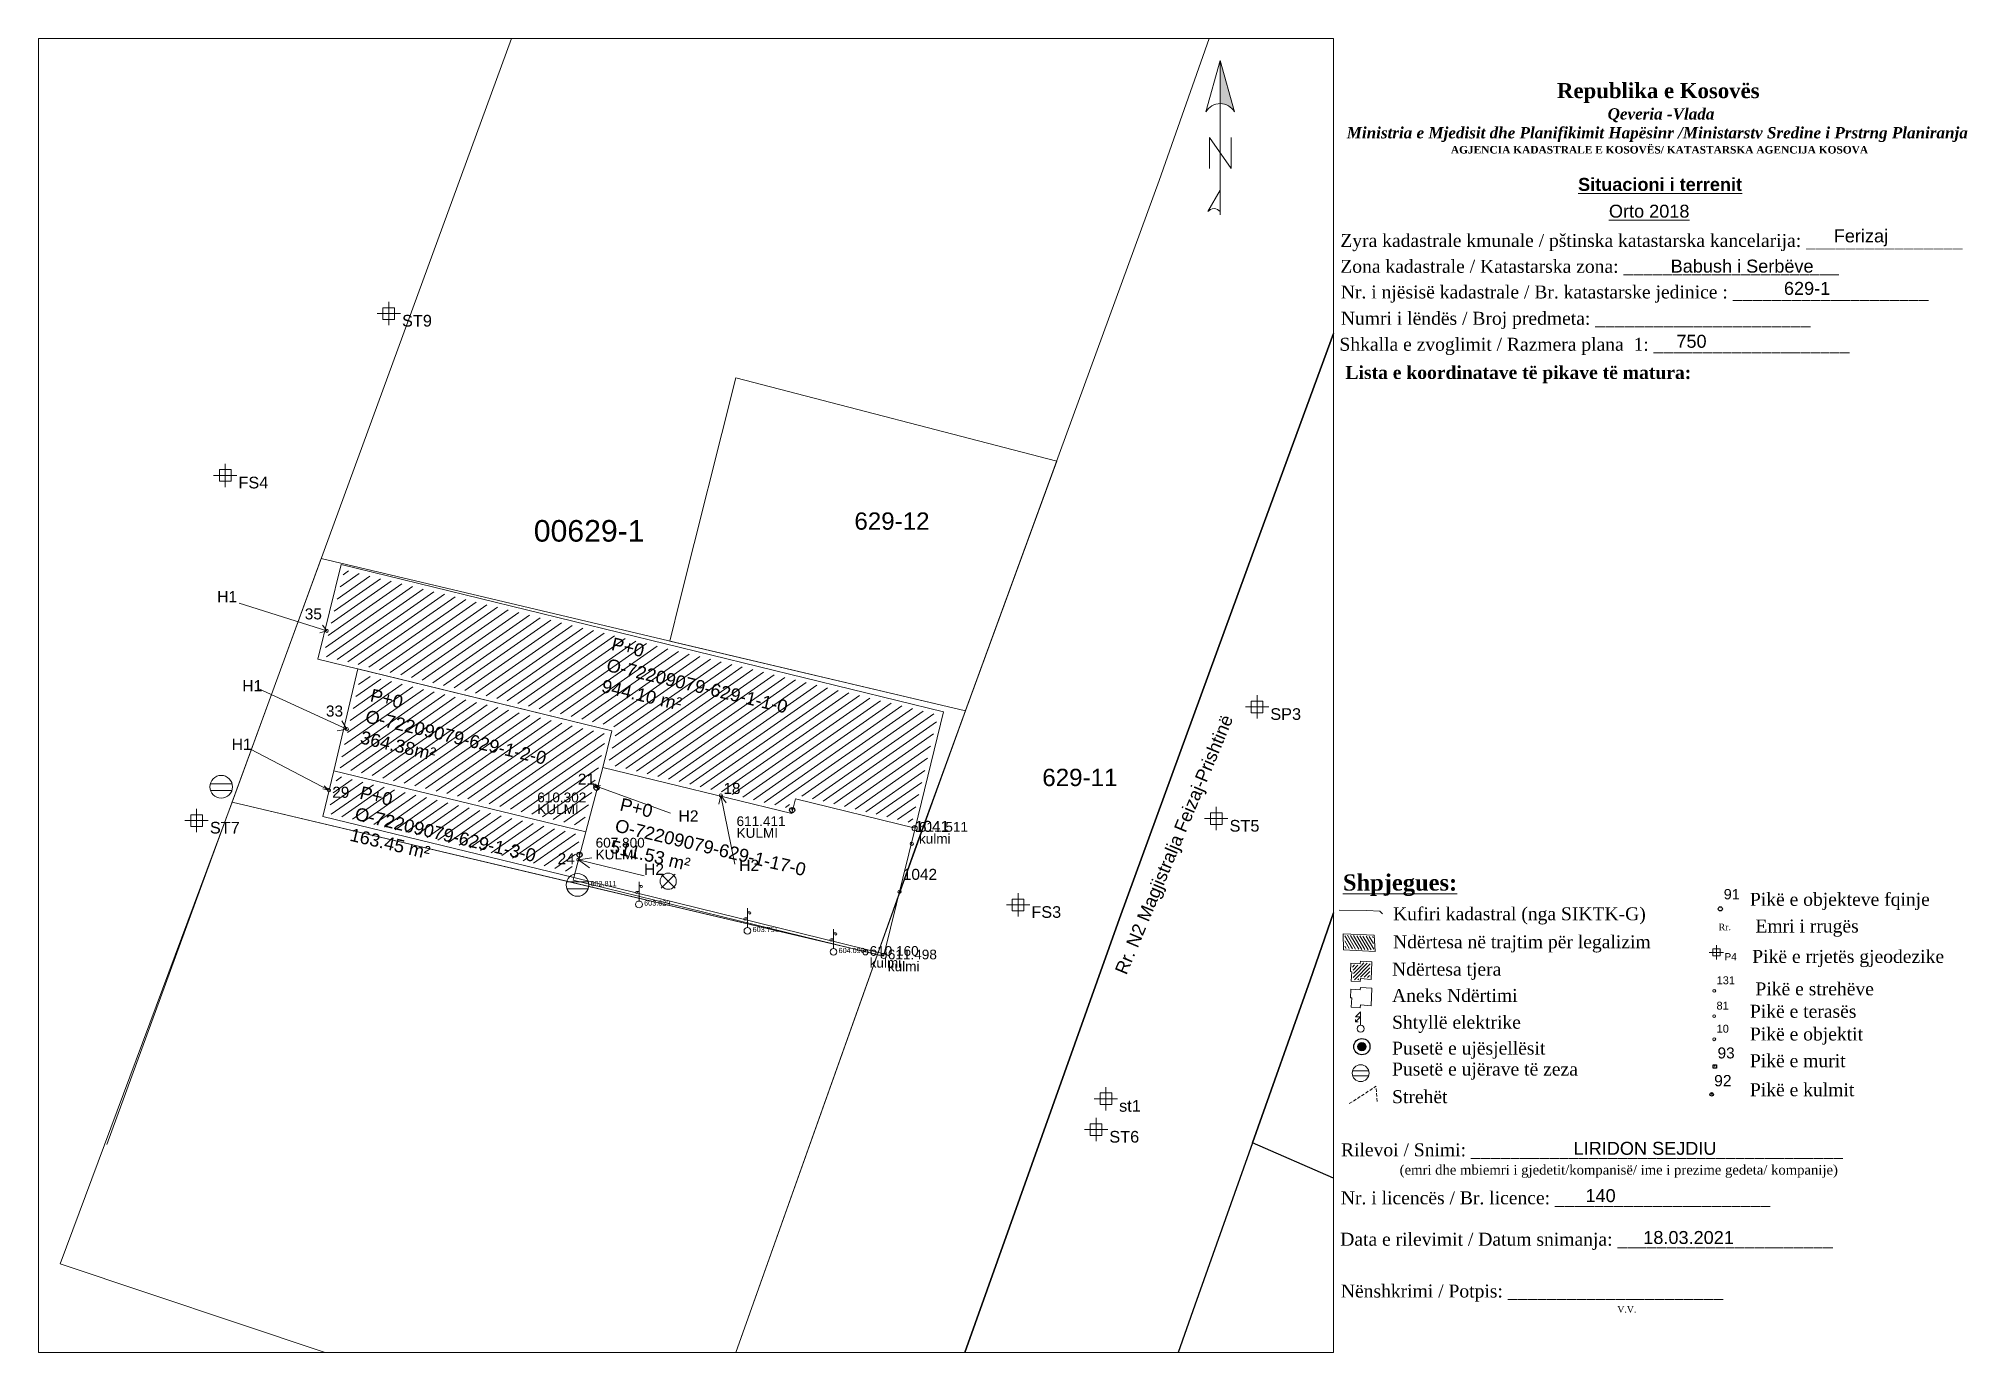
# Paper-space layout 'situacioni-629-1' of a CAD drawing. Header units: metres, sheet in millimetres. Extents: x 0 to 298, y 5 to 208.
# The model-space entities are those that its viewports show. They can reach past a viewport. Long polylines and large blocks are cut down to what shows.
import ezdxf
from ezdxf.enums import TextEntityAlignment as Align

# ---------------------------------------------------------------- set-up
doc = ezdxf.new("R2010")
doc.units = ezdxf.units.M
doc.linetypes.add('DASHED', pattern=[0.75, 0.5, -0.25])
doc.layers.get('0').update_dxf_attribs({"lineweight": 0})
for name, color, linetype in [('0-PARCEL-NUMBER-TEXT', 7, 'Continuous'), ('0-PARCELAT', 7, 'Continuous'), ('Nr i parceles', 7, 'Continuous'), ('Pikat kulm', 85, 'Continuous'), ('Pikat muri', 40, 'Continuous'), ('pikat puset', 7, 'Continuous')]:
    doc.layers.add(name, color=color, linetype=linetype)
for name, color, linetype, lineweight in [('Bunar', 5, 'Continuous', 0), ('emrat e rrugeve', 7, 'Continuous', 0), ('Etazha 0 pikat', 1, 'Continuous', 0), ('Etazha 0 terasa', 6, 'Continuous', 0), ('hyrje pikat', 31, 'Continuous', 0), ('kati 0', 1, 'Continuous', 0), ('kati 7 pikat', 233, 'Continuous', 0), ('Korniza e jashtme', 7, 'Continuous', 0), ('kyqje ujselles', 5, 'Continuous', 0), ('label', 1, 'Continuous', 0), ('ndertesa fqinje', 30, 'Continuous', 0), ('nga meha', 5, 'Continuous', 0), ('Parcela kadastrale', 7, 'Continuous', 0), ('Perdhesa', 1, 'Continuous', 0), ('perdhesa hash', 1, 'Continuous', 0), ('Pikat kulmi', 7, 'Continuous', 0), ('Pikat objekt', 7, 'Continuous', 0), ('pikat rrjet', 7, 'Continuous', 0), ('Pikat shtyll ndriqimi', 40, 'Continuous', 0), ('Puset fekali', 30, 'Continuous', 0), ('shkallet pikat', 183, 'Continuous', 0), ('Shtyll elektrike', 7, 'Continuous', 0), ('Shtyll ndriqimi', 7, 'Continuous', 0), ('streha', 190, 'Continuous', 0), ('themeli-shputa', 6, 'Continuous', 0)]:
    doc.layers.add(name, color=color, linetype=linetype, lineweight=lineweight)
doc.styles.get("Standard").update_dxf_attribs({"font": 'arial.ttf'})

psp = doc.layouts.new('situacioni-629-1')

# ---------------------------------------------------------------- texts
for s, p in [('%%UOrto 2018', (242.8, 180.48)), ('LIRIDON SEJDIU', (237.35, 35.87)), ('140', (239.18, 28.57))]:
    psp.add_text(s, height=2).set_placement(p)
at = {"linetype": 'DASHED'}
for s, p in [('Babush i Serbëve', (252.33, 172)), ('629-1', (269.81, 168.57)), ('750', (253.21, 160.4)), ('18.03.2021', (248.1, 22.11))]:
    psp.add_text(s, height=2, dxfattribs=at).set_placement(p)
at = {"attachment_point": 1}
for s, insert, char_height, width in [('{\\fBook Antiqua|b1|i0|c0|p18;\\H1.3333x;\\W9.4004;          \\W1;Republika e Kosovës\\fTimes New Roman|b1|i0|c0|p18;\\P\\fBook Antiqua|b1|i1|c0|p18;\\H0.75x;\\W9.7992;              \\W1;Qeveria -Vlada\\P\\fTimes New Roman|b1|i1|c0|p18;\\W9.5167;        \\W1;Ministria e Mjedisit dhe Planifikimit Hapësinr /Ministarstv Sredine i Prstrng Planiranja\\P\\fBook Antiqua|b1|i0|c0|p18;\\H0.66668x;\\W9.4224;                \\W1;AGJENCIA KADASTRALE E KOSOVËS/ KATASTARSKA AGENCIJA KOSOVA}', (152.12, 201.25), 1.74651, 191.8237), ('{\\fArial|b1|i0|c0|p34;\\LSituacioni i terrenit }', (238.04, 186.61), 2, 26.5502), ('Ferizaj', (277.5, 178.67), 2, 24.6598), ('{\\fTimes New Roman|b0|i0|c0|p18; Zyra kadastrale kmunale / pštinska katastarska kancelarija: ________________}', (200.59, 177.96), 2, 114.6874), ('{\\fTimes New Roman|b0|i0|c0|p18; Zona kadastrale / Katastarska zona: ______________________}', (200.59, 173.97), 2, 83.344), ('{\\fTimes New Roman|b0|i0|c0|p18;Nr. i njësisë kadastrale / Br. katastarske jedinice : ____________________}', (201.42, 170.01), 2, 98.5379), ('{\\fTimes New Roman|b0|i0|c0|p18; Numri i lëndës / Broj predmeta: ______________________}', (200.67, 165.95), 2, 83.344), ('{\\fTimes New Roman|b0|i0|c0|p18; Shkalla e zvoglimit / Razmera plana  1: ____________________}', (200.46, 161.94), 2, 98.5379), ('{\\fTimes New Roman|b1|i0|c0|p18;Lista e koordinatave të pikave të matura:}', (202.14, 157.59), 2, 98.5379), ('{\\fTimes New Roman|b1|i0|c0|p18;\\LShpjegues:}', (201.75, 79.14), 2.5, 98.5379), ('{\\fTimes New Roman|b0|i0|c0|p18;Pikë e objekteve fqinje}', (264.56, 76.29, -3193.16), 2, 98.5379), ('{\\fTimes New Roman|b0|i0|c0|p18;Kufiri kadastral (nga SIKTK-G)}', (209.48, 74.06), 2, 98.5379), ('{\\fTimes New Roman|b0|i0|c0|p18;Rr.}', (259.74, 71.53, -1596.58), 1, 98.5379), ('{\\fTimes New Roman|b0|i0|c0|p18;Emri i rrugës }', (265.41, 72.17, -1596.58), 2, 98.5379), ('{\\fTimes New Roman|b0|i0|c0|p18;Ndërtesa në trajtim për legalizim}', (209.48, 69.74), 2, 98.5379), ('{\\fTimes New Roman|b0|i0|c0|p18;Ndërtesa tjera}', (209.33, 65.51), 2, 98.5379), ('{\\fTimes New Roman|b0|i0|c0|p18;Pikë e rrjetës gjeodezike}', (264.92, 67.48, -1596.58), 2, 98.5379), ('{\\fTimes New Roman|b0|i0|c0|p18;Pikë e strehëve}', (265.41, 62.48, -1596.58), 2, 98.5379), ('{\\fTimes New Roman|b0|i0|c0|p18;Aneks Ndërtimi}', (209.33, 61.46), 2, 98.5379), ('{\\fTimes New Roman|b0|i0|c0|p18;Shtyllë elektrike}', (209.33, 57.33), 2, 98.5379), ('{\\fTimes New Roman|b0|i0|c0|p18;Pikë e terasës}', (264.56, 59.02, -3193.16), 2, 98.5379), ('{\\fTimes New Roman|b0|i0|c0|p18;Pikë e objektit}', (264.56, 55.51, -3193.16), 2, 98.5379), ('{\\fTimes New Roman|b0|i0|c0|p18;Pusetë e ujësjellësit}', (209.33, 53.33), 2, 98.5379), ('{\\fTimes New Roman|b0|i0|c0|p18;Pikë e murit}', (264.56, 51.39, -3193.16), 2, 98.5379), ('{\\fTimes New Roman|b0|i0|c0|p18;Pusetë e ujërave të zeza}', (209.33, 50.1), 2, 98.5379), ('{\\fTimes New Roman|b0|i0|c0|p18;Strehët}', (209.33, 45.84), 2, 98.5379), ('{\\fTimes New Roman|b0|i0|c0|p18;Pikë e kulmit}', (264.56, 46.91, -3193.16), 2, 98.5379), ('{\\fTimes New Roman|b0|i0|c0|p18; Rilevoi / Snimi: ______________________________________\\P             \\H0.75x;(emri dhe mbiemri i gjedetit/kompanisë/ ime i prezime gedeta/ kompanije)}', (200.69, 37.64), 2, 87.3883), ('{\\fTimes New Roman|b0|i0|c0|p18; Nr. i licencës / Br. licence: ______________________\\P                                }', (200.67, 30.23), 2, 83.344), ('{\\fTimes New Roman|b0|i0|c0|p18; Data e rilevimit / Datum snimanja: ______________________\\P                                 }', (200.57, 23.84), 2, 83.344), ('{\\fTimes New Roman|b0|i0|c0|p18; Nënshkrimi / Potpis: ______________________\\P\\H0.5x;                                                                                                                   V.V.\\P\\H2.00001x;                                ', (200.67, 15.85), 2, 83.344)]:
    psp.add_mtext(s, dxfattribs=dict(at, insert=insert, char_height=char_height, width=width))

msp = doc.modelspace()

# ---------------------------------------------------------------- texts
at = {"layer": 'emrat e rrugeve', "linetype": 'DASHED', "char_height": 1.5, "attachment_point": 1}
for s, width, insert, rotation in [('P+0\\PO-72209079-629-1-1-0\\P944.10 m²', 35.5316, (7513444.83, 4700645.29), 346.6956), ('P+0\\PO-72209079-629-1-2-0\\P364.38m²', 26.2359, (7513416.91, 4700639.35), 346.6956), ('Rr. N2 Magjistralja Feizaj-Prishtinë', 35.5316, (7513502.81, 4700606.7), 67.4038), ('P+0\\PO-72209079-629-1-3-0\\P163.45 m²', 25.281, (7513415.7, 4700628.08), 346.6956), ('P+0\\PO-72209079-629-1-17-0\\P511.53 m²', 35.5316, (7513445.81, 4700626.72), 346.6956)]:
    msp.add_mtext_dynamic_manual_height_columns(s, width=width, gutter_width=1, heights=[0], dxfattribs=dict(at, insert=insert, rotation=rotation))
at = {"layer": 'hyrje pikat'}
for s, p in [('H1', (7513398.95, 4700649.33)), ('H1', (7513401.85, 4700639.02)), ('H1', (7513400.62, 4700632.25)), ('H2', (7513452.35, 4700623.95)), ('H2', (7513459.37, 4700618.24)), ('H2', (7513448.36, 4700617.78))]:
    msp.add_text(s, height=1.3, dxfattribs=at).set_placement(p)
at = {"layer": 'Nr i parceles', "color": 1}
for s, p in [('629-12', (7513472.71, 4700657.73)), ('629-11', (7513494.46, 4700628.06))]:
    msp.add_text(s, height=2, dxfattribs=at).set_placement(p)

# ---------------------------------------------------------------- blocks, each defined once
blk = doc.blocks.new('*U8')
at = {"linetype": 'ByBlock', "lineweight": -2}
blk.add_hatch(color=0, dxfattribs=at).paths.add_polyline_path([(0, 562), (0, 301, -0.269143), (87, 250)])
at = {"color": 0, "linetype": 'ByBlock', "lineweight": -2}
for points in [[(87, 250, 0.580323), (-87, 250), (0, 562), (87, 250), (0, 562), (0, 300)], [(0, -356, 0.5), (-75, -356), (0, -225)]]:
    blk.add_lwpolyline(points, format="xyb", dxfattribs=at)
for points in [[(0, -375), (0, 562)], [(-66, -94), (-66, 94), (66, -94), (66, 94)]]:
    blk.add_lwpolyline(points, dxfattribs=at)
blk = doc.blocks.new('*X0')
for p, q in [((69.5, 22.78), (70, 22.78)), ((69.5, 22.75), (70, 22.75)), ((69.5, 22.72), (70, 22.72)), ((69.51, 22.81), (69.99, 22.81)), ((69.51, 22.69), (69.99, 22.69)), ((69.52, 22.84), (69.98, 22.84)), ((69.52, 22.66), (69.98, 22.66)), ((69.53, 22.88), (69.97, 22.88)), ((69.53, 22.62), (69.97, 22.62)), ((69.55, 22.91), (69.95, 22.91)), ((69.58, 22.94), (69.92, 22.94)), ((69.63, 22.97), (69.87, 22.97)), ((69.55, 22.59), (69.95, 22.59)), ((69.58, 22.56), (69.92, 22.56)), ((69.63, 22.53), (69.87, 22.53))]:
    blk.add_line(p, q)
blk = doc.blocks.new('Drill Hole')
at = {"color": 0, "linetype": 'ByBlock', "lineweight": -2}
for radius in [0.05, 0.025]:
    blk.add_circle((0, 0), radius, dxfattribs=at)
at = {"color": 0, "linetype": 'ByBlock', "lineweight": -2, "xscale": 0.1000000000000227, "yscale": 0.1000000000000227, "zscale": 0.1000000000000227}
blk.add_blockref('*X0', (-6.975, -2.275), dxfattribs=at)
blk = doc.blocks.new('Settling Basin - PK ujrat e zeza')
at = {"color": 21, "lineweight": 0, "flags": 128}
for points in [[(-0.95, 0.27), (0.96, 0.27)], [(-0.95, -0.33), (0.96, -0.33)]]:
    blk.add_lwpolyline(points, dxfattribs=at)
at = {"color": 21, "lineweight": 0}
blk.add_circle((0, 0), 1, dxfattribs=at)
blk = doc.blocks.new('Puset_Kan_Atmosferik')
blk.add_blockref('Settling Basin - PK ujrat e zeza', (0, 0))
blk = doc.blocks.new('Pole electricity_ Shtyllë Elekrike Druri - tension i lartë')
at = {"color": 1, "linetype": 'ByBlock', "lineweight": 0, "flags": 128}
for points in [[(0, 0.5), (0, 2.35), (-0.7, 1.65), (0, 1.65), (-0.7, 0.95)], [(-0.35, 0.95), (-0.7, 0.95), (-0.7, 1.3)]]:
    blk.add_lwpolyline(points, dxfattribs=at)
at = {"color": 1, "linetype": 'ByBlock', "lineweight": 0}
blk.add_circle((0, 0), 0.5, dxfattribs=at)
blk = doc.blocks.new('Shtylle_Elekrike_Druri')
at = {"color": 1, "lineweight": 0}
blk.add_blockref('Pole electricity_ Shtyllë Elekrike Druri - tension i lartë', (0, 0), dxfattribs=at)
blk = doc.blocks.new('*U10')
at = {"color": 0, "linetype": 'ByBlock', "lineweight": -2}
for p, q in [((-1, 0), (1, 0)), ((0, -1), (0, 1))]:
    blk.add_line(p, q, dxfattribs=at)
blk.add_lwpolyline([(-0.5, -0.5), (-0.5, 0.5), (0.5, 0.5), (0.5, -0.5)], close=True, dxfattribs=at)
blk = doc.blocks.new('*U11', base_point=(325.17, 76.16, 619.2))
at = {"layer": 'pikat rrjet', "linetype": 'ByBlock', "insert": (326.41, 76.05), "char_height": 1.106, "attachment_point": 1}
blk.add_mtext('{\\C137;P4}', dxfattribs=at)
blk = doc.blocks.new('*U12', base_point=(325.17, 76.16, 619.2))
at = {"layer": 'pikat rrjet', "color": 93, "linetype": 'ByBlock', "lineweight": -2}
blk.add_blockref('*U11', (325.17, 76.16, 619.2), dxfattribs=at)
blk = doc.blocks.new('*U13', base_point=(325.17, 76.16, 619.2))
at = {"layer": 'pikat rrjet', "color": 93, "linetype": 'ByBlock', "lineweight": -2, "xscale": 1.106239888375725, "yscale": 1.106239888375725, "zscale": 1.106239888375725}
blk.add_blockref('*U10', (325.17, 76.16, 619.2), dxfattribs=at)
at = {"layer": 'pikat rrjet', "color": 93, "linetype": 'ByBlock', "lineweight": -2}
blk.add_blockref('*U12', (325.17, 76.16, 619.2), dxfattribs=at)
blk = doc.blocks.new('*U9')
at = {"color": 0, "linetype": 'ByBlock', "lineweight": -2}
blk.add_line((0, 0), (0, 0), dxfattribs=at)
blk.add_circle((0, 0), 0.5, dxfattribs=at)
blk = doc.blocks.new('*U14', base_point=(336.16, 80.43, 619.62))
at = {"layer": 'shkallet pikat', "linetype": 'ByBlock', "insert": (336.52, 81.43), "char_height": 1.217, "attachment_point": 7}
blk.add_mtext('131', dxfattribs=at)
blk = doc.blocks.new('*U15', base_point=(336.16, 80.43, 619.62))
at = {"layer": 'shkallet pikat', "linetype": 'ByBlock', "lineweight": -2}
blk.add_blockref('*U14', (336.16, 80.43, 619.62), dxfattribs=at)
blk = doc.blocks.new('*U16', base_point=(336.16, 80.43, 619.62))
at = {"layer": 'shkallet pikat', "linetype": 'ByBlock', "lineweight": -2, "xscale": 0.4424959465003714, "yscale": 0.4424959465003714, "zscale": 0.4424959465003714}
blk.add_blockref('*U9', (336.16, 80.43, 619.62), dxfattribs=at)
at = {"layer": 'shkallet pikat', "linetype": 'ByBlock', "lineweight": -2}
blk.add_blockref('*U15', (336.16, 80.43, 619.62), dxfattribs=at)
blk = doc.blocks.new('*U17', base_point=(344.98, 90.05, 619.9))
at = {"layer": 'Etazha 0 terasa', "linetype": 'ByBlock', "insert": (345.34, 91.04), "char_height": 1.217, "attachment_point": 7}
blk.add_mtext('81', dxfattribs=at)
blk = doc.blocks.new('*U18', base_point=(344.98, 90.05, 619.9))
at = {"layer": 'Etazha 0 terasa', "linetype": 'ByBlock', "lineweight": -2}
blk.add_blockref('*U17', (344.98, 90.05, 619.9), dxfattribs=at)
blk = doc.blocks.new('*U19', base_point=(344.98, 90.05, 619.9))
at = {"layer": 'Etazha 0 terasa', "linetype": 'ByBlock', "lineweight": -2}
blk.add_blockref('*U18', (344.98, 90.05, 619.9), dxfattribs=at)
at = {"layer": 'Etazha 0 terasa', "linetype": 'ByBlock', "lineweight": -2, "xscale": 0.4424959465003714, "yscale": 0.4424959465003714, "zscale": 0.4424959465003714}
blk.add_blockref('*U9', (344.98, 90.05, 619.9), dxfattribs=at)
blk = doc.blocks.new('*U20', base_point=(342.04, 86.06, 620.6))
at = {"layer": 'Etazha 0 pikat', "linetype": 'ByBlock', "insert": (342.4, 87.06), "char_height": 1.217, "attachment_point": 7}
blk.add_mtext('10', dxfattribs=at)
blk = doc.blocks.new('*U21', base_point=(342.04, 86.06, 620.6))
at = {"layer": 'Etazha 0 pikat', "linetype": 'ByBlock', "lineweight": -2}
blk.add_blockref('*U20', (342.04, 86.06, 620.6), dxfattribs=at)
blk = doc.blocks.new('*U22', base_point=(342.04, 86.06, 620.6))
at = {"layer": 'Etazha 0 pikat', "linetype": 'ByBlock', "lineweight": -2}
blk.add_blockref('*U21', (342.04, 86.06, 620.6), dxfattribs=at)
at = {"layer": 'Etazha 0 pikat', "linetype": 'ByBlock', "lineweight": -2, "xscale": 0.4424959465003714, "yscale": 0.4424959465003714, "zscale": 0.4424959465003714}
blk.add_blockref('*U9', (342.04, 86.06, 620.6), dxfattribs=at)
blk = doc.blocks.new('A$C15BF54BC')
at = {"layer": 'perdhesa hash'}
h = blk.add_hatch(dxfattribs=at)
h.set_pattern_fill('ANSI31', color=256, scale=0.3, angle=45)
h.set_pattern_definition([(90, (-7512377.7412, -4692014.2266), (-0.9525, 2e-16), [])])
h.paths.add_polyline_path([(3.13, 10.88), (0.67, 6.69), (9.51, 0.73), (11.77, 5.14)])
h.paths.add_polyline_path([(3.98, 6.84), (6.05, 5.66), (6.47, 6.4), (4.4, 7.58)], flags=24)
h.paths.add_polyline_path([(2.22, 8.76), (9.68, 3.8), (10.17, 4.53), (2.71, 9.49)], flags=24)
at = {"layer": 'Perdhesa', "elevation": 615.28, "flags": 128}
blk.add_lwpolyline([(9.69, 0), (0, 6.54), (2.97, 11.59), (12.42, 5.31)], close=True, dxfattribs=at)
blk = doc.blocks.new('*U24')
at = {"color": 0, "linetype": 'ByBlock', "lineweight": -2}
blk.add_line((0, 0), (0, 0.5), dxfattribs=at)
blk.add_lwpolyline([(-0.5, -0.5), (-0.5, 0.5), (0.5, 0.5), (0.5, -0.5)], close=True, dxfattribs=at)
blk = doc.blocks.new('*U25', base_point=(331.69, 53.99, 573.27))
at = {"layer": 'Pikat muri', "linetype": 'ByBlock', "insert": (332.34, 55.79, 573.27), "char_height": 2.54, "attachment_point": 7}
blk.add_mtext('93', dxfattribs=at)
blk = doc.blocks.new('*U26', base_point=(331.69, 53.99, 573.27))
at = {"color": 25, "linetype": 'ByBlock', "lineweight": -2}
blk.add_blockref('*U25', (331.69, 53.99, 573.27), dxfattribs=at)
blk = doc.blocks.new('*U27')
at = {"color": 0, "linetype": 'ByBlock', "lineweight": -2}
blk.add_line((0, 0), (0, 0.5), dxfattribs=at)
blk.add_circle((0, 0), 0.5, dxfattribs=at)
blk = doc.blocks.new('*U28', base_point=(330.2, 60.77, 582.29))
at = {"layer": 'Pikat kulm', "linetype": 'ByBlock', "insert": (330.75, 62.57, 582.29), "char_height": 2.54, "attachment_point": 7}
blk.add_mtext('92', dxfattribs=at)
blk = doc.blocks.new('*U29', base_point=(330.2, 60.77, 582.29))
at = {"color": 97, "linetype": 'ByBlock', "lineweight": -2}
blk.add_blockref('*U28', (330.2, 60.77, 582.29), dxfattribs=at)
blk = doc.blocks.new('*U30', base_point=(327.64, 52.97, 576.3))
at = {"layer": 'Pikat objekt', "linetype": 'ByBlock', "insert": (328.29, 54.78, 576.3), "char_height": 2, "attachment_point": 7}
blk.add_mtext('{\\C26;91}', dxfattribs=at)
blk = doc.blocks.new('*U31', base_point=(327.64, 52.97, 576.3))
at = {"layer": 'Pikat objekt', "color": 24, "linetype": 'ByBlock', "lineweight": -2}
blk.add_blockref('*U30', (327.64, 52.97, 576.3), dxfattribs=at)
blk = doc.blocks.new('ACMAP_ANN_TEMPLATE_PIN-SUN')
blk.add_attdef('PIN', text='', height=2.5).set_placement((366708.21, 310584.18), align=Align.MIDDLE)
blk = doc.blocks.new('*U44', base_point=(7513399.422, 4700627.979, 603.101))
at = {"layer": 'Puset fekali', "color": 0, "linetype": 'ByBlock', "lineweight": -2, "xscale": 1.312499985891642, "yscale": 1.312499985891642, "zscale": 1.312499985891642}
blk.add_blockref('Puset_Kan_Atmosferik', (7513399.422, 4700627.979, 603.101), dxfattribs=at)
blk = doc.blocks.new('Marker Pnt')
at = {"flags": 128}
for points in [[(0.86, -0.86), (-0.86, 0.86)], [(0.86, 0.86), (-0.86, -0.86)]]:
    blk.add_lwpolyline(points, dxfattribs=at)
blk.add_circle((0, 0), 1)
blk = doc.blocks.new('*U45', base_point=(7513451.163, 4700617.055, 603.528))
at = {"layer": 'Bunar', "linetype": 'ByBlock', "lineweight": -2, "xscale": 0.937499990625, "yscale": 0.937499990625, "zscale": 0.937499990625}
blk.add_blockref('Marker Pnt', (7513451.163, 4700617.055, 603.528), dxfattribs=at)
blk = doc.blocks.new('*U62', base_point=(7513457.17, 4700625.78, 603.45))
at = {"layer": 'hyrje pikat', "linetype": 'ByBlock', "insert": (7513457.55, 4700627.13, 603.45), "char_height": 1.275, "attachment_point": 7}
blk.add_mtext('18', dxfattribs=at)
blk = doc.blocks.new('*U63', base_point=(7513457.25, 4700626.98, 603.45))
at = {"layer": 'themeli-shputa', "linetype": 'ByBlock', "lineweight": -2}
blk.add_blockref('*U62', (7513457.17, 4700625.78, 603.45), dxfattribs=at)
blk = doc.blocks.new('*U64', base_point=(7513457.249, 4700626.978, 603.452))
at = {"layer": 'hyrje pikat', "linetype": 'ByBlock', "lineweight": -2, "xscale": 0.3749999925000001, "yscale": 0.3749999925000001, "zscale": 0.3749999925000001}
blk.add_blockref('*U9', (7513457.249, 4700626.978, 603.452), dxfattribs=at)
at = {"layer": 'themeli-shputa', "linetype": 'ByBlock', "lineweight": -2}
blk.add_blockref('*U63', (7513457.249, 4700626.978, 603.452), dxfattribs=at)
blk = doc.blocks.new('*U65', base_point=(7513440.32, 4700626.87, 603.25))
at = {"layer": 'hyrje pikat', "linetype": 'ByBlock', "insert": (7513440.7, 4700628.22, 603.25), "char_height": 1.275, "attachment_point": 7}
blk.add_mtext('21', dxfattribs=at)
blk = doc.blocks.new('*U66', base_point=(7513442.7, 4700628.08, 603.25))
at = {"layer": 'themeli-shputa', "linetype": 'ByBlock', "lineweight": -2}
blk.add_blockref('*U65', (7513440.32, 4700626.87, 603.25), dxfattribs=at)
blk = doc.blocks.new('*U67', base_point=(7513442.703, 4700628.076, 603.252))
at = {"layer": 'hyrje pikat', "linetype": 'ByBlock', "lineweight": -2, "xscale": 0.3749999925000001, "yscale": 0.3749999925000001, "zscale": 0.3749999925000001}
blk.add_blockref('*U9', (7513442.703, 4700628.076, 603.252), dxfattribs=at)
at = {"layer": 'themeli-shputa', "linetype": 'ByBlock', "lineweight": -2}
blk.add_blockref('*U66', (7513442.703, 4700628.076, 603.252), dxfattribs=at)
blk = doc.blocks.new('*U68', base_point=(7513437.98, 4700617.67, 603.25))
at = {"layer": 'hyrje pikat', "linetype": 'ByBlock', "insert": (7513438.36, 4700619.02, 603.25), "char_height": 1.275, "attachment_point": 7}
blk.add_mtext('24', dxfattribs=at)
blk = doc.blocks.new('*U69', base_point=(7513440.76, 4700619.54, 603.25))
at = {"layer": 'themeli-shputa', "linetype": 'ByBlock', "lineweight": -2}
blk.add_blockref('*U68', (7513437.98, 4700617.67, 603.25), dxfattribs=at)
blk = doc.blocks.new('*U70', base_point=(7513440.759, 4700619.54, 603.252))
at = {"layer": 'hyrje pikat', "linetype": 'ByBlock', "lineweight": -2, "xscale": 0.3749999925000001, "yscale": 0.3749999925000001, "zscale": 0.3749999925000001}
blk.add_blockref('*U9', (7513440.759, 4700619.54, 603.252), dxfattribs=at)
at = {"layer": 'themeli-shputa', "linetype": 'ByBlock', "lineweight": -2}
blk.add_blockref('*U69', (7513440.759, 4700619.54, 603.252), dxfattribs=at)
blk = doc.blocks.new('*U71', base_point=(7513442.28, 4700621.35, 607.8))
at = {"layer": 'Pikat kulm', "linetype": 'ByBlock', "char_height": 1.125}
for s, insert, attachment_point in [('{\\fArial|b0|i0|c0|p34;\\C30;607.800}', (7513442.76, 4700621.5, 607.8), 4), ('{\\C55;KULMI}', (7513442.76, 4700620.7, 607.8), 1)]:
    blk.add_mtext(s, dxfattribs=dict(at, insert=insert, attachment_point=attachment_point))
blk = doc.blocks.new('*U72', base_point=(7513440.9, 4700620.11, 607.8))
at = {"color": 97, "linetype": 'ByBlock', "lineweight": -2}
blk.add_blockref('*U71', (7513442.28, 4700621.35, 607.8), dxfattribs=at)
blk = doc.blocks.new('*U73', base_point=(7513440.901, 4700620.108, 607.8))
at = {"color": 97, "linetype": 'ByBlock', "lineweight": -2}
blk.add_blockref('*U72', (7513440.901, 4700620.108, 607.8), dxfattribs=at)
at = {"color": 97, "linetype": 'ByBlock', "lineweight": -2, "xscale": 0.5999999880000003, "yscale": 0.5999999880000003, "zscale": 0.5999999880000003}
blk.add_blockref('*U27', (7513440.901, 4700620.108, 607.8), dxfattribs=at)
blk = doc.blocks.new('*U74', base_point=(7513435.51, 4700626.59, 610.3))
at = {"layer": 'Pikat kulm', "linetype": 'ByBlock', "char_height": 1.125}
for s, insert, attachment_point in [('{\\fArial|b0|i0|c0|p34;\\C30;610.302}', (7513436, 4700626.74, 610.3), 4), ('{\\C55;KULMI}', (7513436, 4700625.94, 610.3), 1)]:
    blk.add_mtext(s, dxfattribs=dict(at, insert=insert, attachment_point=attachment_point))
blk = doc.blocks.new('*U75', base_point=(7513442.86, 4700627.86, 610.3))
at = {"color": 97, "linetype": 'ByBlock', "lineweight": -2}
blk.add_blockref('*U74', (7513435.51, 4700626.59, 610.3), dxfattribs=at)
blk = doc.blocks.new('*U76', base_point=(7513442.856, 4700627.858, 610.302))
at = {"color": 97, "linetype": 'ByBlock', "lineweight": -2}
blk.add_blockref('*U75', (7513442.856, 4700627.858, 610.302), dxfattribs=at)
at = {"color": 97, "linetype": 'ByBlock', "lineweight": -2, "xscale": 0.5999999880000003, "yscale": 0.5999999880000003, "zscale": 0.5999999880000003}
blk.add_blockref('*U27', (7513442.856, 4700627.858, 610.302), dxfattribs=at)
blk = doc.blocks.new('*U77', base_point=(7513458.59, 4700623.84, 611.41))
at = {"layer": 'Pikat kulm', "linetype": 'ByBlock', "char_height": 1.125}
for s, insert, attachment_point in [('{\\fArial|b0|i0|c0|p34;\\C30;611.411}', (7513459.07, 4700623.99, 611.41), 4), ('{\\C55;KULMI}', (7513459.07, 4700623.2, 611.41), 1)]:
    blk.add_mtext(s, dxfattribs=dict(at, insert=insert, attachment_point=attachment_point))
blk = doc.blocks.new('*U78', base_point=(7513465.5, 4700625.28, 611.41))
at = {"color": 97, "linetype": 'ByBlock', "lineweight": -2}
blk.add_blockref('*U77', (7513458.59, 4700623.84, 611.41), dxfattribs=at)
blk = doc.blocks.new('*U79', base_point=(7513465.503, 4700625.275, 611.411))
at = {"color": 97, "linetype": 'ByBlock', "lineweight": -2}
blk.add_blockref('*U78', (7513465.503, 4700625.275, 611.411), dxfattribs=at)
at = {"color": 97, "linetype": 'ByBlock', "lineweight": -2, "xscale": 0.5999999880000003, "yscale": 0.5999999880000003, "zscale": 0.5999999880000003}
blk.add_blockref('*U27', (7513465.503, 4700625.275, 611.411), dxfattribs=at)
blk = doc.blocks.new('*U80', base_point=(7513411.9, 4700625.34, 603.25))
at = {"layer": 'hyrje pikat', "linetype": 'ByBlock', "insert": (7513412.27, 4700626.69, 603.25), "char_height": 1.275, "attachment_point": 7}
blk.add_mtext('29', dxfattribs=at)
blk = doc.blocks.new('*U81', base_point=(7513411.89, 4700627.58, 603.25))
at = {"layer": 'themeli-shputa', "linetype": 'ByBlock', "lineweight": -2}
blk.add_blockref('*U80', (7513411.9, 4700625.34, 603.25), dxfattribs=at)
blk = doc.blocks.new('*U82', base_point=(7513411.894, 4700627.582, 603.252))
at = {"layer": 'hyrje pikat', "linetype": 'ByBlock', "lineweight": -2, "xscale": 0.3749999925000001, "yscale": 0.3749999925000001, "zscale": 0.3749999925000001}
blk.add_blockref('*U9', (7513411.894, 4700627.582, 603.252), dxfattribs=at)
at = {"layer": 'themeli-shputa', "linetype": 'ByBlock', "lineweight": -2}
blk.add_blockref('*U81', (7513411.894, 4700627.582, 603.252), dxfattribs=at)
blk = doc.blocks.new('*U83', base_point=(7513411.16, 4700634.74, 603.25))
at = {"layer": 'hyrje pikat', "linetype": 'ByBlock', "insert": (7513411.54, 4700636.09, 603.25), "char_height": 1.275, "attachment_point": 7}
blk.add_mtext('33', dxfattribs=at)
blk = doc.blocks.new('*U84', base_point=(7513413.95, 4700634.65, 603.25))
at = {"layer": 'themeli-shputa', "linetype": 'ByBlock', "lineweight": -2}
blk.add_blockref('*U83', (7513411.16, 4700634.74, 603.25), dxfattribs=at)
blk = doc.blocks.new('*U85', base_point=(7513413.953, 4700634.652, 603.252))
at = {"layer": 'hyrje pikat', "linetype": 'ByBlock', "lineweight": -2, "xscale": 0.3749999925000001, "yscale": 0.3749999925000001, "zscale": 0.3749999925000001}
blk.add_blockref('*U9', (7513413.953, 4700634.652, 603.252), dxfattribs=at)
at = {"layer": 'themeli-shputa', "linetype": 'ByBlock', "lineweight": -2}
blk.add_blockref('*U84', (7513413.953, 4700634.652, 603.252), dxfattribs=at)
blk = doc.blocks.new('*U86', base_point=(7513408.71, 4700645.98, 603.45))
at = {"layer": 'hyrje pikat', "linetype": 'ByBlock', "insert": (7513409.09, 4700647.33, 603.45), "char_height": 1.275, "attachment_point": 7}
blk.add_mtext('35', dxfattribs=at)
blk = doc.blocks.new('*U87', base_point=(7513411.63, 4700646.04, 603.45))
at = {"layer": 'themeli-shputa', "linetype": 'ByBlock', "lineweight": -2}
blk.add_blockref('*U86', (7513408.71, 4700645.98, 603.45), dxfattribs=at)
blk = doc.blocks.new('*U88', base_point=(7513411.629, 4700646.045, 603.452))
at = {"layer": 'hyrje pikat', "linetype": 'ByBlock', "lineweight": -2, "xscale": 0.3749999925000001, "yscale": 0.3749999925000001, "zscale": 0.3749999925000001}
blk.add_blockref('*U9', (7513411.629, 4700646.045, 603.452), dxfattribs=at)
at = {"layer": 'themeli-shputa', "linetype": 'ByBlock', "lineweight": -2}
blk.add_blockref('*U87', (7513411.629, 4700646.045, 603.452), dxfattribs=at)
blk = doc.blocks.new('*U107', base_point=(7513514.6, 4700624.3, 604.69))
at = {"layer": 'pikat rrjet', "linetype": 'ByBlock', "insert": (7513516.14, 4700624.14, 604.69), "char_height": 1.35, "attachment_point": 1}
blk.add_mtext('{\\C137;ST5}', dxfattribs=at)
blk = doc.blocks.new('*U108', base_point=(7513514.6, 4700624.296, 604.691))
at = {"layer": 'pikat rrjet', "color": 93, "linetype": 'ByBlock', "lineweight": -2}
blk.add_blockref('*U107', (7513514.6, 4700624.296, 604.691), dxfattribs=at)
blk = doc.blocks.new('*U109', base_point=(7513514.6, 4700624.296, 604.691))
at = {"layer": 'pikat rrjet', "color": 93, "linetype": 'ByBlock', "lineweight": -2, "xscale": 1.35, "yscale": 1.35, "zscale": 1.35}
blk.add_blockref('*U10', (7513514.6, 4700624.296, 604.691), dxfattribs=at)
at = {"layer": 'pikat rrjet', "color": 93, "linetype": 'ByBlock', "lineweight": -2}
blk.add_blockref('*U108', (7513514.6, 4700624.296, 604.691), dxfattribs=at)
blk = doc.blocks.new('*U110', base_point=(7513500.68, 4700588.3, 605.16))
at = {"layer": 'pikat rrjet', "linetype": 'ByBlock', "insert": (7513502.22, 4700588.15, 605.16), "char_height": 1.35, "attachment_point": 1}
blk.add_mtext('{\\C137;ST6}', dxfattribs=at)
blk = doc.blocks.new('*U111', base_point=(7513500.681, 4700588.303, 605.161))
at = {"layer": 'pikat rrjet', "color": 93, "linetype": 'ByBlock', "lineweight": -2}
blk.add_blockref('*U110', (7513500.681, 4700588.303, 605.161), dxfattribs=at)
blk = doc.blocks.new('*U112', base_point=(7513500.681, 4700588.303, 605.161))
at = {"layer": 'pikat rrjet', "color": 93, "linetype": 'ByBlock', "lineweight": -2, "xscale": 1.35, "yscale": 1.35, "zscale": 1.35}
blk.add_blockref('*U10', (7513500.681, 4700588.303, 605.161), dxfattribs=at)
at = {"layer": 'pikat rrjet', "color": 93, "linetype": 'ByBlock', "lineweight": -2}
blk.add_blockref('*U111', (7513500.681, 4700588.303, 605.161), dxfattribs=at)
blk = doc.blocks.new('*U113', base_point=(7513396.57, 4700624.07, 603.05))
at = {"layer": 'pikat rrjet', "linetype": 'ByBlock', "insert": (7513398.11, 4700623.92, 603.05), "char_height": 1.35, "attachment_point": 1}
blk.add_mtext('{\\C137;ST7}', dxfattribs=at)
blk = doc.blocks.new('*U114', base_point=(7513396.573, 4700624.072, 603.046))
at = {"layer": 'pikat rrjet', "color": 93, "linetype": 'ByBlock', "lineweight": -2}
blk.add_blockref('*U113', (7513396.573, 4700624.072, 603.046), dxfattribs=at)
blk = doc.blocks.new('*U115', base_point=(7513396.573, 4700624.072, 603.046))
at = {"layer": 'pikat rrjet', "color": 93, "linetype": 'ByBlock', "lineweight": -2, "xscale": 1.35, "yscale": 1.35, "zscale": 1.35}
blk.add_blockref('*U10', (7513396.573, 4700624.072, 603.046), dxfattribs=at)
at = {"layer": 'pikat rrjet', "color": 93, "linetype": 'ByBlock', "lineweight": -2}
blk.add_blockref('*U114', (7513396.573, 4700624.072, 603.046), dxfattribs=at)
blk = doc.blocks.new('*U116', base_point=(7513418.82, 4700682.75, 602.63))
at = {"layer": 'pikat rrjet', "linetype": 'ByBlock', "insert": (7513420.35, 4700682.59, 602.63), "char_height": 1.35, "attachment_point": 1}
blk.add_mtext('{\\C137;ST9}', dxfattribs=at)
blk = doc.blocks.new('*U117', base_point=(7513418.815, 4700682.746, 602.634))
at = {"layer": 'pikat rrjet', "color": 93, "linetype": 'ByBlock', "lineweight": -2}
blk.add_blockref('*U116', (7513418.815, 4700682.746, 602.634), dxfattribs=at)
blk = doc.blocks.new('*U118', base_point=(7513418.815, 4700682.746, 602.634))
at = {"layer": 'pikat rrjet', "color": 93, "linetype": 'ByBlock', "lineweight": -2, "xscale": 1.35, "yscale": 1.35, "zscale": 1.35}
blk.add_blockref('*U10', (7513418.815, 4700682.746, 602.634), dxfattribs=at)
at = {"layer": 'pikat rrjet', "color": 93, "linetype": 'ByBlock', "lineweight": -2}
blk.add_blockref('*U117', (7513418.815, 4700682.746, 602.634), dxfattribs=at)
blk = doc.blocks.new('*U119', base_point=(7513491.65, 4700614.31, 604.47))
at = {"layer": 'pikat rrjet', "linetype": 'ByBlock', "insert": (7513493.19, 4700614.16, 604.47), "char_height": 1.35, "attachment_point": 1}
blk.add_mtext('{\\C137;FS3}', dxfattribs=at)
blk = doc.blocks.new('*U120', base_point=(7513491.651, 4700614.314, 604.466))
at = {"layer": 'pikat rrjet', "color": 93, "linetype": 'ByBlock', "lineweight": -2}
blk.add_blockref('*U119', (7513491.651, 4700614.314, 604.466), dxfattribs=at)
blk = doc.blocks.new('*U121', base_point=(7513491.651, 4700614.314, 604.466))
at = {"layer": 'pikat rrjet', "color": 93, "linetype": 'ByBlock', "lineweight": -2, "xscale": 1.35, "yscale": 1.35, "zscale": 1.35}
blk.add_blockref('*U10', (7513491.651, 4700614.314, 604.466), dxfattribs=at)
at = {"layer": 'pikat rrjet', "color": 93, "linetype": 'ByBlock', "lineweight": -2}
blk.add_blockref('*U120', (7513491.651, 4700614.314, 604.466), dxfattribs=at)
blk = doc.blocks.new('*U122', base_point=(7513399.88, 4700664.01, 602.61))
at = {"layer": 'pikat rrjet', "linetype": 'ByBlock', "insert": (7513401.41, 4700663.86, 602.61), "char_height": 1.35, "attachment_point": 1}
blk.add_mtext('{\\C137;FS4}', dxfattribs=at)
blk = doc.blocks.new('*U123', base_point=(7513399.875, 4700664.011, 602.607))
at = {"layer": 'pikat rrjet', "color": 93, "linetype": 'ByBlock', "lineweight": -2}
blk.add_blockref('*U122', (7513399.875, 4700664.011, 602.607), dxfattribs=at)
blk = doc.blocks.new('*U124', base_point=(7513399.875, 4700664.011, 602.607))
at = {"layer": 'pikat rrjet', "color": 93, "linetype": 'ByBlock', "lineweight": -2, "xscale": 1.35, "yscale": 1.35, "zscale": 1.35}
blk.add_blockref('*U10', (7513399.875, 4700664.011, 602.607), dxfattribs=at)
at = {"layer": 'pikat rrjet', "color": 93, "linetype": 'ByBlock', "lineweight": -2}
blk.add_blockref('*U123', (7513399.875, 4700664.011, 602.607), dxfattribs=at)
blk = doc.blocks.new('*U126', base_point=(7513440.659, 4700616.624, 602.811))
at = {"layer": 'label', "linetype": 'ByBlock', "insert": (7513442.159, 4700616.774, 602.811), "char_height": 0.6, "attachment_point": 4}
blk.add_mtext('{\\C256;602.811}', dxfattribs=at)
blk = doc.blocks.new('*U127', base_point=(7513440.659, 4700616.624, 602.811))
at = {"layer": 'Puset fekali', "color": 0, "linetype": 'ByBlock', "lineweight": -2}
blk.add_blockref('*U126', (7513440.659, 4700616.624, 602.811), dxfattribs=at)
blk = doc.blocks.new('*U128', base_point=(7513440.659, 4700616.624, 602.811))
at = {"layer": 'Puset fekali', "color": 0, "linetype": 'ByBlock', "lineweight": -2, "xscale": 1.312499985891642, "yscale": 1.312499985891642, "zscale": 1.312499985891642}
blk.add_blockref('Puset_Kan_Atmosferik', (7513440.659, 4700616.624, 602.811), dxfattribs=at)
at = {"layer": 'Puset fekali', "color": 0, "linetype": 'ByBlock', "lineweight": -2}
blk.add_blockref('*U127', (7513440.659, 4700616.624, 602.811), dxfattribs=at)
blk = doc.blocks.new('Shtyll ndriqimi')
at = {"layer": 'Shtyll ndriqimi'}
for p, q in [((0, 0.15), (0, 1.005)), ((0, 0.578), (-0.106, 0.578)), ((0, 0.847), (0.106, 0.847))]:
    blk.add_line(p, q, dxfattribs=at)
for centre, radius in [((-0.106, 0.528), 0.05), ((0, 0), 0.15), ((0.106, 0.797), 0.05)]:
    blk.add_circle(centre, radius, dxfattribs=at)
blk = doc.blocks.new('*U129', base_point=(7513447.781, 4700614.374, 603.629))
at = {"layer": 'label', "linetype": 'ByBlock', "insert": (7513448.37283, 4700614.524, 603.629), "char_height": 0.6, "attachment_point": 4}
blk.add_mtext('{\\C256;603.629}', dxfattribs=at)
blk = doc.blocks.new('*U130', base_point=(7513447.781, 4700614.374, 603.629))
at = {"layer": 'kati 7 pikat', "linetype": 'ByBlock', "lineweight": -2}
blk.add_blockref('*U129', (7513447.781, 4700614.374, 603.629), dxfattribs=at)
blk = doc.blocks.new('*U131', base_point=(7513447.781, 4700614.374, 603.629))
at = {"layer": 'kati 7 pikat', "linetype": 'ByBlock', "lineweight": -2, "xscale": 2.596568450992629, "yscale": 2.596568450992629, "zscale": 2.596568450992629}
blk.add_blockref('Shtyll ndriqimi', (7513447.781, 4700614.374, 603.629), dxfattribs=at)
at = {"layer": 'kati 7 pikat', "linetype": 'ByBlock', "lineweight": -2}
blk.add_blockref('*U130', (7513447.781, 4700614.374, 603.629), dxfattribs=at)
blk = doc.blocks.new('*U132', base_point=(7513460.333, 4700611.313, 603.751))
at = {"layer": 'label', "linetype": 'ByBlock', "insert": (7513460.92483, 4700611.463, 603.751), "char_height": 0.6, "attachment_point": 4}
blk.add_mtext('{\\C256;603.751}', dxfattribs=at)
blk = doc.blocks.new('*U133', base_point=(7513460.333, 4700611.313, 603.751))
at = {"layer": 'kati 7 pikat', "linetype": 'ByBlock', "lineweight": -2}
blk.add_blockref('*U132', (7513460.333, 4700611.313, 603.751), dxfattribs=at)
blk = doc.blocks.new('*U134', base_point=(7513460.333, 4700611.313, 603.751))
at = {"layer": 'kati 7 pikat', "linetype": 'ByBlock', "lineweight": -2, "xscale": 2.596568450992629, "yscale": 2.596568450992629, "zscale": 2.596568450992629}
blk.add_blockref('Shtyll ndriqimi', (7513460.333, 4700611.313, 603.751), dxfattribs=at)
at = {"layer": 'kati 7 pikat', "linetype": 'ByBlock', "lineweight": -2}
blk.add_blockref('*U133', (7513460.333, 4700611.313, 603.751), dxfattribs=at)
blk = doc.blocks.new('*U135', base_point=(7513470.29, 4700608.877, 604.096))
at = {"layer": 'label', "linetype": 'ByBlock', "insert": (7513470.88183, 4700609.027, 604.096), "char_height": 0.6, "attachment_point": 4}
blk.add_mtext('{\\C256;604.096}', dxfattribs=at)
blk = doc.blocks.new('*U136', base_point=(7513470.29, 4700608.877, 604.096))
at = {"layer": 'kati 7 pikat', "linetype": 'ByBlock', "lineweight": -2}
blk.add_blockref('*U135', (7513470.29, 4700608.877, 604.096), dxfattribs=at)
blk = doc.blocks.new('*U137', base_point=(7513470.29, 4700608.877, 604.096))
at = {"layer": 'kati 7 pikat', "linetype": 'ByBlock', "lineweight": -2, "xscale": 2.596568450992629, "yscale": 2.596568450992629, "zscale": 2.596568450992629}
blk.add_blockref('Shtyll ndriqimi', (7513470.29, 4700608.877, 604.096), dxfattribs=at)
at = {"layer": 'kati 7 pikat', "linetype": 'ByBlock', "lineweight": -2}
blk.add_blockref('*U136', (7513470.29, 4700608.877, 604.096), dxfattribs=at)
blk = doc.blocks.new('*U138', base_point=(7513479.35, 4700621.38, 605.49))
at = {"layer": 'hyrje pikat', "linetype": 'ByBlock', "insert": (7513479.72, 4700622.74, 605.49), "char_height": 1.275, "attachment_point": 7}
blk.add_mtext('1041', dxfattribs=at)
blk = doc.blocks.new('*U139', base_point=(7513479.349, 4700621.385, 605.491))
at = {"layer": 'themeli-shputa', "linetype": 'ByBlock', "lineweight": -2}
blk.add_blockref('*U138', (7513479.349, 4700621.385, 605.491), dxfattribs=at)
blk = doc.blocks.new('*U140', base_point=(7513479.349, 4700621.385, 605.491))
at = {"layer": 'hyrje pikat', "linetype": 'ByBlock', "lineweight": -2, "xscale": 0.3749999925000001, "yscale": 0.3749999925000001, "zscale": 0.3749999925000001}
blk.add_blockref('*U9', (7513479.349, 4700621.385, 605.491), dxfattribs=at)
at = {"layer": 'themeli-shputa', "linetype": 'ByBlock', "lineweight": -2}
blk.add_blockref('*U139', (7513479.349, 4700621.385, 605.491), dxfattribs=at)
blk = doc.blocks.new('*U141', base_point=(7513477.94, 4700615.83, 608))
at = {"layer": 'hyrje pikat', "linetype": 'ByBlock', "insert": (7513478.32, 4700617.19, 608), "char_height": 1.275, "attachment_point": 7}
blk.add_mtext('1042', dxfattribs=at)
blk = doc.blocks.new('*U142', base_point=(7513477.943, 4700615.834, 608.004))
at = {"layer": 'themeli-shputa', "linetype": 'ByBlock', "lineweight": -2}
blk.add_blockref('*U141', (7513477.943, 4700615.834, 608.004), dxfattribs=at)
blk = doc.blocks.new('*U143', base_point=(7513477.943, 4700615.834, 608.004))
at = {"layer": 'hyrje pikat', "linetype": 'ByBlock', "lineweight": -2, "xscale": 0.3749999925000001, "yscale": 0.3749999925000001, "zscale": 0.3749999925000001}
blk.add_blockref('*U9', (7513477.943, 4700615.834, 608.004), dxfattribs=at)
at = {"layer": 'themeli-shputa', "linetype": 'ByBlock', "lineweight": -2}
blk.add_blockref('*U142', (7513477.943, 4700615.834, 608.004), dxfattribs=at)
blk = doc.blocks.new('*U144', base_point=(7513476.1, 4700608.41, 611.5))
at = {"layer": 'Pikat kulmi', "linetype": 'ByBlock', "char_height": 1.125}
for s, insert, attachment_point in [('{\\fArial|b0|i0|c0|p34;\\C30;611.498}', (7513476.58, 4700608.56, 611.5), 4), ('{\\C55;kulmi}', (7513476.58, 4700607.76, 611.5), 1)]:
    blk.add_mtext(s, dxfattribs=dict(at, insert=insert, attachment_point=attachment_point))
blk = doc.blocks.new('*U145', base_point=(7513476.096, 4700608.407, 611.498))
at = {"color": 97, "linetype": 'ByBlock', "lineweight": -2}
blk.add_blockref('*U144', (7513476.096, 4700608.407, 611.498), dxfattribs=at)
blk = doc.blocks.new('*U146', base_point=(7513476.096, 4700608.407, 611.498))
at = {"color": 97, "linetype": 'ByBlock', "lineweight": -2, "xscale": 0.5999999880000003, "yscale": 0.5999999880000003, "zscale": 0.5999999880000003}
blk.add_blockref('*U27', (7513476.096, 4700608.407, 611.498), dxfattribs=at)
at = {"color": 97, "linetype": 'ByBlock', "lineweight": -2}
blk.add_blockref('*U145', (7513476.096, 4700608.407, 611.498), dxfattribs=at)
blk = doc.blocks.new('*U147', base_point=(7513479.69, 4700623.18, 611.51))
at = {"layer": 'Pikat kulmi', "linetype": 'ByBlock', "char_height": 1.125}
for s, insert, attachment_point in [('{\\fArial|b0|i0|c0|p34;\\C30;611.511}', (7513480.18, 4700623.33, 611.51), 4), ('{\\C55;kulmi}', (7513480.18, 4700622.53, 611.51), 1)]:
    blk.add_mtext(s, dxfattribs=dict(at, insert=insert, attachment_point=attachment_point))
blk = doc.blocks.new('*U148', base_point=(7513479.691, 4700623.184, 611.511))
at = {"color": 97, "linetype": 'ByBlock', "lineweight": -2}
blk.add_blockref('*U147', (7513479.691, 4700623.184, 611.511), dxfattribs=at)
blk = doc.blocks.new('*U149', base_point=(7513479.691, 4700623.184, 611.511))
at = {"color": 97, "linetype": 'ByBlock', "lineweight": -2}
blk.add_blockref('*U148', (7513479.691, 4700623.184, 611.511), dxfattribs=at)
at = {"color": 97, "linetype": 'ByBlock', "lineweight": -2, "xscale": 0.5999999880000003, "yscale": 0.5999999880000003, "zscale": 0.5999999880000003}
blk.add_blockref('*U27', (7513479.691, 4700623.184, 611.511), dxfattribs=at)
blk = doc.blocks.new('*U150', base_point=(7513473.99, 4700608.82, 610.16))
at = {"layer": 'Pikat kulmi', "linetype": 'ByBlock', "char_height": 1.125}
for s, insert, attachment_point in [('{\\fArial|b0|i0|c0|p34;\\C30;610.160}', (7513474.47, 4700608.97, 610.16), 4), ('{\\C55;kulmi}', (7513474.47, 4700608.17, 610.16), 1)]:
    blk.add_mtext(s, dxfattribs=dict(at, insert=insert, attachment_point=attachment_point))
blk = doc.blocks.new('*U151', base_point=(7513473.985, 4700608.823, 610.16))
at = {"color": 97, "linetype": 'ByBlock', "lineweight": -2}
blk.add_blockref('*U150', (7513473.985, 4700608.823, 610.16), dxfattribs=at)
blk = doc.blocks.new('*U152', base_point=(7513473.985, 4700608.823, 610.16))
at = {"color": 97, "linetype": 'ByBlock', "lineweight": -2, "xscale": 0.5999999880000003, "yscale": 0.5999999880000003, "zscale": 0.5999999880000003}
blk.add_blockref('*U27', (7513473.985, 4700608.823, 610.16), dxfattribs=at)
at = {"color": 97, "linetype": 'ByBlock', "lineweight": -2}
blk.add_blockref('*U151', (7513473.985, 4700608.823, 610.16), dxfattribs=at)
blk = doc.blocks.new('*U159', base_point=(7513519.32, 4700637.22, 604.55))
at = {"layer": 'pikat rrjet', "linetype": 'ByBlock', "insert": (7513520.85, 4700637.07, 604.55), "char_height": 1.35, "attachment_point": 1}
blk.add_mtext('{\\C137;SP3}', dxfattribs=at)
blk = doc.blocks.new('*U160', base_point=(7513519.316, 4700637.225, 604.55))
at = {"layer": 'pikat rrjet', "color": 93, "linetype": 'ByBlock', "lineweight": -2}
blk.add_blockref('*U159', (7513519.316, 4700637.225, 604.55), dxfattribs=at)
blk = doc.blocks.new('*U161', base_point=(7513519.316, 4700637.225, 604.55))
at = {"layer": 'pikat rrjet', "color": 93, "linetype": 'ByBlock', "lineweight": -2, "xscale": 1.35, "yscale": 1.35, "zscale": 1.35}
blk.add_blockref('*U10', (7513519.316, 4700637.225, 604.55), dxfattribs=at)
at = {"layer": 'pikat rrjet', "color": 93, "linetype": 'ByBlock', "lineweight": -2}
blk.add_blockref('*U160', (7513519.316, 4700637.225, 604.55), dxfattribs=at)
blk = doc.blocks.new('*U162', base_point=(7513501.82, 4700591.87, 606.75))
at = {"layer": 'pikat rrjet', "linetype": 'ByBlock', "insert": (7513503.35, 4700591.72, 606.75), "char_height": 1.35, "attachment_point": 1}
blk.add_mtext('{\\C137;st1}', dxfattribs=at)
blk = doc.blocks.new('*U163', base_point=(7513501.816, 4700591.869, 606.754))
at = {"layer": 'pikat rrjet', "color": 93, "linetype": 'ByBlock', "lineweight": -2}
blk.add_blockref('*U162', (7513501.816, 4700591.869, 606.754), dxfattribs=at)
blk = doc.blocks.new('*U164', base_point=(7513501.816, 4700591.869, 606.754))
at = {"layer": 'pikat rrjet', "color": 93, "linetype": 'ByBlock', "lineweight": -2, "xscale": 1.35, "yscale": 1.35, "zscale": 1.35}
blk.add_blockref('*U10', (7513501.816, 4700591.869, 606.754), dxfattribs=at)
at = {"layer": 'pikat rrjet', "color": 93, "linetype": 'ByBlock', "lineweight": -2}
blk.add_blockref('*U163', (7513501.816, 4700591.869, 606.754), dxfattribs=at)

# ---------------------------------------------------------------- hatches: boundary and pattern name
at = {"layer": 'kati 0'}
h = msp.add_hatch(dxfattribs=at)
h.set_pattern_fill('ANSI31', color=256, scale=0.3, angle=350)
h.paths.add_polyline_path([(7513413.67, 4700653.08), (7513411.23, 4700643.11), (7513445.25, 4700634.81), (7513444.21, 4700630.58), (7513465.11, 4700625.48), (7513465.53, 4700627.17), (7513479.36, 4700623.79), (7513482.42, 4700636.31)])
h.paths.add_polyline_path([(7513465.83, 4700627.24), (7513468.45, 4700627.24), (7513468.45, 4700629.87), (7513465.83, 4700629.87)], flags=24)
h.paths.add_polyline_path([(7513457.04, 4700626.46), (7513459.66, 4700626.46), (7513459.66, 4700629.08), (7513457.04, 4700629.08)], flags=25)
h.paths.add_polyline_path([(7513443.89, 4700629.41), (7513446.51, 4700629.41), (7513446.51, 4700632.04), (7513443.89, 4700632.04)], flags=25)
h.paths.add_polyline_path([(7513444.9, 4700634.14), (7513447.51, 4700634.14), (7513447.51, 4700636.77), (7513444.9, 4700636.77)], flags=24)
h.paths.add_polyline_path([(7513415.74, 4700641.38), (7513419.35, 4700641.38), (7513419.35, 4700644.01), (7513415.74, 4700644.01)], flags=25)
h.paths.add_polyline_path([(7513442.61, 4700638.26), (7513464.26, 4700633.14), (7513466.13, 4700641.04), (7513444.48, 4700646.16)], flags=24)
h = msp.add_hatch(dxfattribs=at)
h.set_pattern_fill('ANSI31', color=256, scale=0.3, angle=350)
h.paths.add_polyline_path([(7513415.61, 4700641.01), (7513414.13, 4700634.72, -0.093356), (7513414.14, 4700634.65, -0.211877), (7513414.08, 4700634.51), (7513413.07, 4700630.21), (7513441.27, 4700623.36), (7513442.52, 4700628.05, -0.191104), (7513442.55, 4700628.19), (7513443.12, 4700630.33), (7513444.04, 4700634.07)])
h.paths.add_polyline_path([(7513440.33, 4700627.52), (7513442.95, 4700627.52), (7513442.95, 4700630.15), (7513440.33, 4700630.15)], flags=24)
h.paths.add_polyline_path([(7513435.6, 4700624.21), (7513440.97, 4700624.21), (7513440.97, 4700626.52), (7513435.6, 4700626.52)], flags=25)
h.paths.add_polyline_path([(7513435.66, 4700625.58), (7513441.9, 4700625.58), (7513441.9, 4700627.89), (7513435.66, 4700627.89)], flags=24)
h.paths.add_polyline_path([(7513414.7, 4700632.31), (7513436.34, 4700627.2), (7513438.21, 4700635.1), (7513416.56, 4700640.22)], flags=24)
h = msp.add_hatch(dxfattribs=at)
h.set_pattern_fill('ANSI31', color=256, scale=0.3, angle=350)
h.paths.add_polyline_path([(7513412.84, 4700629.24), (7513411.8, 4700624.9), (7513439.87, 4700618.08), (7513441.01, 4700622.39)])
h.paths.add_polyline_path([(7513437.99, 4700618.32), (7513440.61, 4700618.32), (7513440.61, 4700620.95), (7513437.99, 4700620.95)], flags=25)
h.paths.add_polyline_path([(7513411.9, 4700626.02), (7513414.52, 4700626.02), (7513414.52, 4700628.64), (7513411.9, 4700628.64)], flags=25)
h.paths.add_polyline_path([(7513413.42, 4700621.05), (7513435.14, 4700615.92), (7513437, 4700623.83), (7513415.29, 4700628.96)], flags=9)

# ---------------------------------------------------------------- linework, layer by layer
at = {"layer": '0-PARCELAT'}
for points in [[(7513540.37, 4700648.43), (7513525.45, 4700605.59), (7513518.79, 4700586.77), (7513512.13, 4700567.97), (7513503.73, 4700544.25)], [(7513475.45, 4700534.27), (7513503.4, 4700612.74), (7513518.92, 4700655.19), (7513531.56, 4700689.75)], [(7513566.18, 4700566.12), (7513518.79, 4700586.77), (7513525.45, 4700605.59), (7513540.37, 4700648.43)], [(7513531.56, 4700689.75), (7513518.92, 4700655.19), (7513503.4, 4700612.74), (7513475.45, 4700534.27)]]:
    msp.add_lwpolyline(points, dxfattribs=at)
at = {"layer": 'hyrje pikat', "flags": 128}
for points, elevation in [([(7513411.63, 4700646.04), (7513401.49, 4700649.22)], 607.29), ([(7513411.63, 4700646.04), (7513411.13, 4700646.7)], 607.29), ([(7513411.63, 4700646.04), (7513410.85, 4700645.79)], 607.29), ([(7513413.95, 4700634.65), (7513403.79, 4700639.3)], 607.49), ([(7513413.95, 4700634.65), (7513413.39, 4700635.61)], 607.49), ([(7513413.95, 4700634.65), (7513412.86, 4700634.44)], 607.49), ([(7513411.89, 4700627.58), (7513402.81, 4700632.34)], 607.22), ([(7513411.89, 4700627.58), (7513411.17, 4700627.74)], 607.22), ([(7513411.89, 4700627.58), (7513411.35, 4700628.09)], 607.22), ([(7513442.7, 4700628.08), (7513443.32, 4700628.12)], 603.55), ([(7513442.7, 4700628.08), (7513451.42, 4700624.94)], 603.55), ([(7513442.7, 4700628.08), (7513443.15, 4700627.65)], 603.55), ([(7513457.25, 4700626.98), (7513457.01, 4700625.95)], 603.64), ([(7513457.25, 4700626.98), (7513458.86, 4700619.03)], 603.64), ([(7513457.25, 4700626.98), (7513457.87, 4700626.12)], 603.64), ([(7513440.76, 4700619.54), (7513442.32, 4700619.77)], 604.48), ([(7513440.76, 4700619.54), (7513448.39, 4700617.66)], 604.48), ([(7513440.76, 4700619.54), (7513442.03, 4700618.61)], 604.48)]:
    msp.add_lwpolyline(points, dxfattribs=dict(at, elevation=elevation))
at = {"layer": 'kati 0', "flags": 128}
for points, elevation in [([(7513443.61, 4700630.21), (7513465.48, 4700624.87), (7513465.89, 4700626.57), (7513479.73, 4700623.19), (7513483.03, 4700636.67), (7513413.3, 4700653.69), (7513410.62, 4700642.74), (7513444.64, 4700634.44)], 603.45), ([(7513444.64, 4700634.44), (7513415.24, 4700641.61), (7513412.46, 4700629.84), (7513441.63, 4700622.75), (7513443.61, 4700630.21)], 603.25), ([(7513441.63, 4700622.75), (7513412.46, 4700629.84), (7513411.2, 4700624.53), (7513440.23, 4700617.48)], 603.25)]:
    msp.add_lwpolyline(points, close=True, dxfattribs=dict(at, elevation=elevation))
msp.add_lwpolyline([(7513479.73, 4700623.19), (7513465.89, 4700626.57), (7513465.48, 4700624.87), (7513443.61, 4700630.21), (7513441.63, 4700622.75), (7513440.23, 4700617.48), (7513476.16, 4700608.66)], close=True, dxfattribs=at)
at = {"layer": 'nga meha', "linetype": 'Continuous', "flags": 128}
for points in [[(7513459.22, 4700786.13), (7513386.17, 4700586.56)], [(7513533.83, 4700771.83), (7513508, 4700698.13), (7513479.87, 4700621.18), (7513451.87, 4700542.55), (7513437.73, 4700502.24)], [(7513459, 4700675.3), (7513496.14, 4700665.68), (7513485.56, 4700636.76), (7513451.34, 4700644.85), (7513452.56, 4700649.69), (7513459, 4700675.3)], [(7513411, 4700654.39), (7513451.87, 4700644.73), (7513485.56, 4700636.76), (7513475.37, 4700608.55), (7513442.11, 4700616.41), (7513400.69, 4700626.21), (7513411, 4700654.39)], [(7513400.69, 4700626.21), (7513475.37, 4700608.55), (7513453.93, 4700548.32), (7513380.76, 4700572.76), (7513400.69, 4700626.21)]]:
    msp.add_lwpolyline(points, dxfattribs=at)
at = {"layer": 'themeli-shputa', "flags": 128}
for points in [[(7513440.23, 4700617.48), (7513440.16, 4700617.19)], [(7513440.16, 4700617.19), (7513476.09, 4700608.37)], [(7513476.16, 4700608.66), (7513476.1, 4700608.41)]]:
    msp.add_lwpolyline(points, dxfattribs=at)

# ---------------------------------------------------------------- block references
at = {"layer": '0-PARCEL-NUMBER-TEXT'}
msp.add_blockref('ACMAP_ANN_TEMPLATE_PIN-SUN', (7146733.8, 4390073.42), dxfattribs=at).add_auto_attribs({'PIN': '00629-1'})
at = {"layer": 'Bunar'}
msp.add_blockref('*U45', (7513451.16, 4700617.05, 603.53), dxfattribs=at)
at = {"layer": 'hyrje pikat'}
for name, p in [('*U88', (7513411.63, 4700646.04, 603.45)), ('*U85', (7513413.95, 4700634.65, 603.25)), ('*U67', (7513442.7, 4700628.08, 603.25)), ('*U64', (7513457.25, 4700626.98, 603.45)), ('*U82', (7513411.89, 4700627.58, 603.25)), ('*U140', (7513479.35, 4700621.38, 605.49)), ('*U70', (7513440.76, 4700619.54, 603.25)), ('*U143', (7513477.94, 4700615.83, 608))]:
    msp.add_blockref(name, p, dxfattribs=at)
at = {"layer": 'Pikat kulm'}
for name, p in [('*U76', (7513442.86, 4700627.86, 610.3)), ('*U79', (7513465.5, 4700625.28, 611.41)), ('*U73', (7513440.9, 4700620.11, 607.8))]:
    msp.add_blockref(name, p, dxfattribs=at)
at = {"layer": 'Pikat kulmi'}
for name, p in [('*U149', (7513479.69, 4700623.18, 611.51)), ('*U152', (7513473.99, 4700608.82, 610.16)), ('*U146', (7513476.1, 4700608.41, 611.5))]:
    msp.add_blockref(name, p, dxfattribs=at)
at = {"layer": 'pikat puset'}
msp.add_blockref('*U128', (7513440.66, 4700616.62, 602.81), dxfattribs=at)
at = {"layer": 'pikat rrjet'}
for name, p in [('*U118', (7513418.82, 4700682.75, 602.63)), ('*U124', (7513399.88, 4700664.01, 602.61)), ('*U161', (7513519.32, 4700637.22, 604.55)), ('*U115', (7513396.57, 4700624.07, 603.05)), ('*U109', (7513514.6, 4700624.3, 604.69)), ('*U121', (7513491.65, 4700614.31, 604.47)), ('*U164', (7513501.82, 4700591.87, 606.75)), ('*U112', (7513500.68, 4700588.3, 605.16))]:
    msp.add_blockref(name, p, dxfattribs=at)
at = {"layer": 'Pikat shtyll ndriqimi'}
for name, p in [('*U131', (7513447.78, 4700614.37, 603.63)), ('*U134', (7513460.33, 4700611.31, 603.75)), ('*U137', (7513470.29, 4700608.88, 604.1))]:
    msp.add_blockref(name, p, dxfattribs=at)
at = {"layer": 'Puset fekali'}
msp.add_blockref('*U44', (7513399.42, 4700627.98, 603.1), dxfattribs=at)

msp.set_redraw_order([(e.dxf.handle, doc.entitydb.next_handle()) for e in msp.query("TEXT MTEXT ATTDEF DIMENSION ARC_DIMENSION")])  # texts and dimensions are drawn at this point

# ---------------------------------------------------------------- hatches: boundary and pattern name
at = {"layer": 'ndertesa fqinje'}
h = psp.add_hatch(dxfattribs=at)
h.set_pattern_fill('ANSI31', color=256, scale=0.124587)
h.set_pattern_definition([(45, (-1871449.20362, -1176168.6832), (-0.27970504433, 0.27970504433), [])])
h.paths.add_polyline_path([(205.95, 65.4), (204.69, 65.49), (204.65, 65.08), (203.23, 65.18), (203.17, 64.37), (203.4, 64.36), (203.28, 62.9), (204.19, 62.85), (204.26, 63.32), (205.84, 63.19)])

# ---------------------------------------------------------------- linework, layer by layer
at = {"layer": 'ndertesa fqinje', "color": 7, "linetype": 'Continuous', "lineweight": 13}
for points in [[(206.21, 65.63), (206.08, 62.92), (204.47, 63.06), (204.41, 62.59), (203.02, 62.67), (203.13, 64.12), (202.9, 64.13), (202.99, 65.45), (204.43, 65.34), (204.46, 65.76)], [(206.21, 61.58), (206.08, 58.88), (204.47, 59.01), (204.41, 58.54), (203.02, 58.63), (203.13, 60.08), (202.9, 60.09), (202.99, 61.41), (204.43, 61.3), (204.46, 61.71)]]:
    psp.add_lwpolyline(points, close=True, dxfattribs=at)
at = {"layer": 'Parcela kadastrale', "flags": 128}
psp.add_lwpolyline([(201.15, 73.63), (205.45, 73.57), (207.46, 73.48), (207.84, 73.05)], dxfattribs=at)
at = {"layer": 'streha', "linetype": 'DASHED', "flags": 128}
psp.add_lwpolyline([(202.73, 43.76), (205.35, 45.45), (206.83, 46.45), (207.07, 43.92)], dxfattribs=at)

# ---------------------------------------------------------------- block references
at = {"xscale": 0.0254, "yscale": 0.0254, "zscale": 0.0254}
psp.add_blockref('*U8', (182.81, 190.45), dxfattribs=at)
at = {"color": 25, "linetype": 'ByBlock', "lineweight": -2}
for name, xscale, yscale, zscale in [('*U26', 0.6686296003202031, 0.6686296003202031, 0.6686296003202031), ('*U24', 0.5349036802561625, 0.5349036802561625, 0.5349036802561625)]:
    psp.add_blockref(name, (259.13, 49.51, 383.3), dxfattribs=dict(at, xscale=xscale, yscale=yscale, zscale=zscale))
at = {"color": 97, "linetype": 'ByBlock', "lineweight": -2}
for name, xscale, yscale, zscale in [('*U29', 0.6832216011425329, 0.6832216011425329, 0.6832216011425329), ('*U27', 0.5465772699824809, 0.5465772699824809, 0.5465772699824809)]:
    psp.add_blockref(name, (258.66, 45.19, 397.83), dxfattribs=dict(at, xscale=xscale, yscale=yscale, zscale=zscale))
at = {"layer": 'Etazha 0 pikat'}
psp.add_blockref('*U22', (259.06, 53.7, 620.6), dxfattribs=at)
at = {"layer": 'Etazha 0 terasa'}
psp.add_blockref('*U19', (259.04, 57.27, 619.9), dxfattribs=at)
at = {"layer": 'kyqje ujselles', "color": 0, "linetype": 'ByBlock', "lineweight": -2, "xscale": 24.999995000001, "yscale": 24.999995000001, "zscale": 24.999995000001}
psp.add_blockref('Drill Hole', (204.67, 52.55, 619.52), dxfattribs=at)
at = {"layer": 'Perdhesa', "xscale": 0.4215709049898509, "yscale": 0.4215709049898509, "zscale": 0.4215709049898509, "rotation": 30.65689247966421}
psp.add_blockref('A$C15BF54BC', (203.22, 65.15, -259.38), dxfattribs=at)
at = {"layer": 'Pikat objekt', "color": 24, "linetype": 'ByBlock', "lineweight": -2}
for name, xscale, yscale, zscale in [('*U31', 0.7973264674300555, 0.7973264674300555, 0.7973264674300555), ('*U9', 0.6378611611868212, 0.6378611611868212, 0.6378611611868212)]:
    psp.add_blockref(name, (260, 73.82, 459.5), dxfattribs=dict(at, xscale=xscale, yscale=yscale, zscale=zscale))
at = {"layer": 'pikat rrjet'}
psp.add_blockref('*U13', (259.4, 67.1, 619.2), dxfattribs=at)
at = {"layer": 'Puset fekali', "color": 0, "linetype": 'ByBlock', "lineweight": -2, "xscale": 1.298461642721147, "yscale": 1.298461642721147, "zscale": 1.298461642721147}
psp.add_blockref('Puset_Kan_Atmosferik', (204.48, 48.47, 459.81), dxfattribs=at)
at = {"layer": 'shkallet pikat'}
psp.add_blockref('*U16', (259.06, 61.17, 619.62), dxfattribs=at)
at = {"layer": 'Shtyll elektrike', "color": 0, "linetype": 'ByBlock', "lineweight": -2, "xscale": 1.102172484047922, "yscale": 1.102172484047922, "zscale": 1.102172484047922}
psp.add_blockref('Shtylle_Elekrike_Druri', (204.48, 55.33, 326.06), dxfattribs=at)

psp.set_redraw_order([(e.dxf.handle, doc.entitydb.next_handle()) for e in psp.query("TEXT MTEXT ATTDEF DIMENSION ARC_DIMENSION")])  # texts and dimensions are drawn at this point

# ---------------------------------------------------------------- viewports
at = {"layer": 'Korniza e jashtme', "view_target_point": (7499131.1, 4689980.52), "view_twist_angle": 360}
psp.add_viewport(center=(100.36, 106.74), size=(199.84, 202.737), view_center_point=(14322.12, 10658.02), view_height=152.053, dxfattribs=at)

doc.saveas('drawing.dxf')
